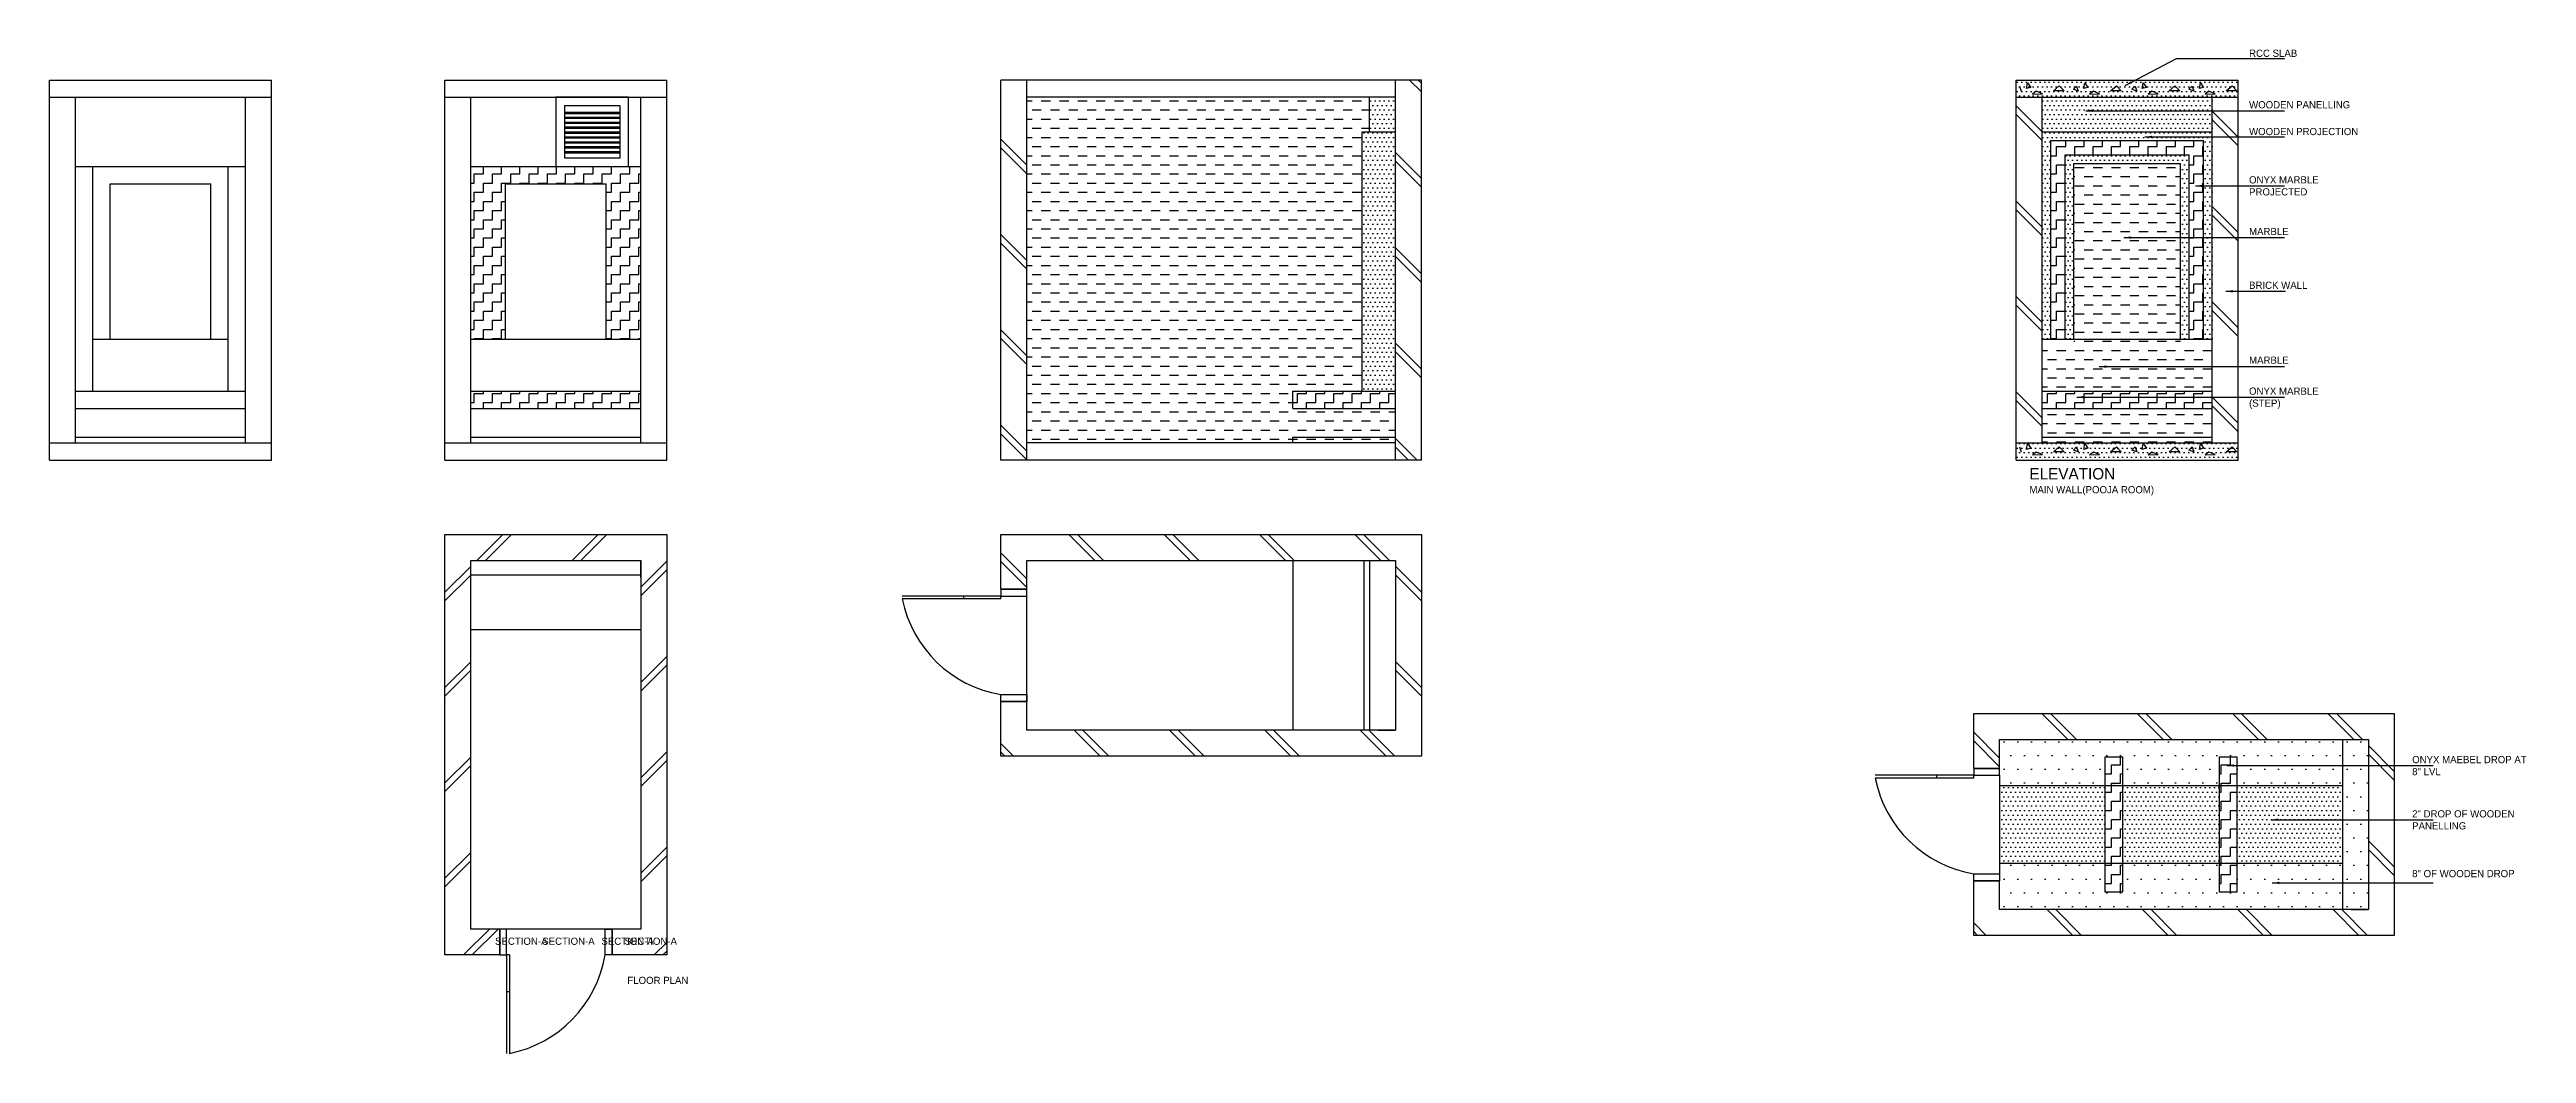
# Model space of a CAD drawing. Header units: millimetres. Extents: x 1176 to 3884, y -586 to 854.
# Drawn here: x 3024 to 3884, y 34 to 383 of the extents above; entities that cross this region are included whole.
import ezdxf

# ---------------------------------------------------------------- set-up
doc = ezdxf.new("R2010")
doc.units = ezdxf.units.MM
doc.dimstyles.new('ISO-25', dxfattribs={"dimtxt": 2.5, "dimasz": 2.5, "dimexe": 1.25, "dimexo": 0.625, "dimtad": 1, "dimlunit": 4, "dimtxsty": 'Standard', "dimcen": 2.5, "dimadec": 0, "dimazin": 0, "dimtfac": 1, "dimtmove": 0, "dimatfit": 3, "dimfxl": 1, "dimarcsym": 0})
pattern_1 = [(0, (0, 0), (3.175, 3.175), [3.175, -3.175]), (90, (3.175, 0), (-3.175, 3.175), [3.175, -3.175])]

msp = doc.modelspace()

# ---------------------------------------------------------------- texts
at = {"attachment_point": 1}
for s, insert, char_height, width in [('RCC SLAB', (3787.912, 382.886), 2.5, 19.78072), ('WOODEN PANELLING', (3787.912, 365.001), 2.5, 39.38255), ('WOODEN PROJECTION', (3787.912, 355.708), 2.5, 44.57255), ('ONYX MARBLE', (3787.912, 338.932), 2.5, 26.87371), ('PROJECTED', (3787.912, 334.767), 2.5, 26.87371), ('MARBLE', (3787.912, 320.989), 2.5, 19.78072), ('BRICK WALL', (3787.912, 302.348), 2.5, 28.35609), ('MARBLE', (3787.912, 276.348), 2.5, 19.78072), ('ONYX MARBLE\\P(STEP)', (3787.912, 265.589), 2.5, 42.64117), ('ELEVATION', (3711.666, 237.63), 3.9662, 31.38148), ('MAIN WALL(POOJA ROOM)', (3711.666, 231.372), 2.5, 49.96347), ('ONYX MAEBEL DROP AT 8" LVL', (3844.52, 137.669), 2.5, 42.91277), ('2" DROP OF WOODEN PANELLING', (3844.52, 118.844), 2.5, 42.91277), ('8" OF WOODEN DROP', (3844.52, 98.094), 2.5, 42.91277), ('SECTION-A', (3179.074, 74.621), 2.5, 22.74073), ('SECTION-A', (3195.447, 74.621), 2.5, 22.74073), ('SECTION-A', (3215.994, 74.621), 2.5, 22.74073), ('SECTION-A', (3224.02, 74.621), 2.5, 22.74073), ('FLOOR PLAN', (3224.991, 61.031), 2.5, 28.27538)]:
    msp.add_mtext(s, dxfattribs=dict(at, insert=insert, char_height=char_height, width=width))

# ---------------------------------------------------------------- hatches: boundary and pattern name
h = msp.add_hatch()
h.set_pattern_fill('JIS_LC_8A', color=256, scale=3, angle=-90, style=0)
h.paths.add_polyline_path([(3363.616, 372.338), (3354.616, 372.338), (3354.616, 240.338), (3363.616, 240.338)])
h.paths.add_polyline_path([(3500.616, 372.338), (3491.616, 372.338), (3491.616, 240.338), (3500.616, 240.338)])
h = msp.add_hatch()
h.set_pattern_fill('DOTS', color=256, style=0)
h.set_pattern_definition([(0, (2368.4038, -912.7267), (0.79375, 1.5875), [0, -1.5875])])
h.paths.add_polyline_path([(3707.077, 372.523), (3707.077, 366.523), (3784.077, 366.523), (3784.077, 372.523)])
h.paths.add_polyline_path([(3784.077, 240.523), (3784.077, 246.523), (3707.077, 246.523), (3707.077, 240.523)])
h = msp.add_hatch()
h.set_pattern_fill('DASH', color=256, style=0)
h.paths.add_polyline_path([(3491.616, 246.338), (3491.616, 248.338), (3456.016, 248.338), (3456.016, 246.338)], flags=17)
h.paths.add_polyline_path([(3482.616, 354.338), (3482.616, 366.338), (3363.616, 366.338), (3363.616, 246.338), (3456.016, 246.338), (3456.016, 248.338), (3491.616, 248.338), (3491.616, 258.338), (3456.016, 258.338), (3456.016, 264.338), (3480.016, 264.338), (3480.016, 354.338)])
h = msp.add_hatch()
h.set_pattern_fill('DOTS', color=256, style=0)
h.paths.add_polyline_path([(3491.616, 354.338), (3480.016, 354.338), (3480.016, 264.338), (3491.616, 264.338)])
h.paths.add_polyline_path([(3491.616, 366.338), (3491.016, 366.338), (3491.016, 354.338), (3491.616, 354.338)])
h = msp.add_hatch()
h.set_pattern_fill('DOTS', color=256, style=0)
h.paths.add_polyline_path([(3482.616, 354.338), (3491.616, 354.338), (3491.616, 366.338), (3482.616, 366.338)])
h = msp.add_hatch()
h.set_pattern_fill('JIS_LC_8A', color=256, scale=3, angle=-90, style=0)
h.paths.add_polyline_path([(3707.077, 246.338), (3716.077, 246.338), (3716.077, 366.338), (3707.077, 366.338)])
h.paths.add_polyline_path([(3784.077, 366.338), (3775.077, 366.338), (3775.077, 246.338), (3784.077, 246.338)])
h = msp.add_hatch()
h.set_pattern_fill('DOTS', color=256, style=0)
h.paths.add_polyline_path([(3719.077, 351.338), (3772.077, 351.338), (3772.077, 282.338), (3775.077, 282.338), (3775.077, 354.338), (3716.077, 354.338), (3716.077, 282.338), (3719.077, 282.338)])
h.paths.add_polyline_path([(3767.077, 346.338), (3724.077, 346.338), (3724.077, 282.338), (3727.077, 282.338), (3727.077, 343.338), (3764.077, 343.338), (3764.077, 282.338), (3767.077, 282.338)], flags=17)
h.paths.add_polyline_path([(3775.077, 366.338), (3716.077, 366.338), (3716.077, 354.338), (3775.077, 354.338)])
h = msp.add_hatch()
h.set_pattern_fill('ZIGZAG', color=256, style=0)
h.set_pattern_definition(pattern_1)
h.paths.add_polyline_path([(3719.077, 351.338), (3719.077, 282.338), (3724.077, 282.338), (3724.077, 346.338), (3767.077, 346.338), (3767.077, 282.338), (3772.077, 282.338), (3772.077, 351.338)])
h.paths.add_polyline_path([(3716.077, 264.338), (3716.077, 258.338), (3775.077, 258.338), (3775.077, 264.338)])
h = msp.add_hatch()
h.set_pattern_fill('ZIGZAG', color=256, style=0)
h.set_pattern_definition(pattern_1)
h.paths.add_polyline_path([(3170.677, 264.338), (3170.677, 258.338), (3229.677, 258.338), (3229.677, 264.338)])
h.paths.add_polyline_path([(3229.677, 342.338), (3170.677, 342.338), (3170.677, 282.338), (3182.677, 282.338), (3182.677, 336.338), (3217.677, 336.338), (3217.677, 282.338), (3229.677, 282.338)])
h = msp.add_hatch()
h.set_pattern_fill('DASH', color=256, style=0)
h.set_pattern_definition([(0, (0, -0.9275), (3.175, 3.175), [3.175, -3.175])])
h.paths.add_polyline_path([(3764.077, 342.41), (3727.077, 342.41), (3727.077, 281.41), (3764.077, 281.41)])
h.paths.add_polyline_path([(3775.077, 281.41), (3716.077, 281.41), (3716.077, 263.41), (3775.077, 263.41)])
h.paths.add_polyline_path([(3775.077, 257.41), (3716.077, 257.41), (3716.077, 247.41), (3775.077, 247.41)])
h.paths.add_polyline_path([(3775.077, 247.41), (3716.077, 247.41), (3716.077, 245.41), (3775.077, 245.41)])
h = msp.add_hatch()
h.set_pattern_fill('ZIGZAG', color=256, style=0)
h.set_pattern_definition(pattern_1)
h.paths.add_polyline_path([(3491.616, 258.338), (3491.616, 264.338), (3456.016, 264.338), (3456.016, 258.338)])
h = msp.add_hatch()
h.set_pattern_fill('JIS_LC_8A', color=256, scale=3, style=0)
h.set_pattern_definition([(45, (1823.004, -912.523), (-16.5463, 16.5463), []), (45, (1826.004, -912.523), (-16.5463, 16.5463), [])])
h.paths.add_polyline_path([(3229.677, 205.595), (3229.677, 77.595), (3219.677, 77.595), (3219.677, 68.595), (3238.677, 68.595), (3238.677, 214.595), (3161.677, 214.595), (3161.677, 68.595), (3180.677, 68.595), (3180.677, 77.595), (3170.677, 77.595), (3170.677, 205.595)])
h = msp.add_hatch()
h.set_pattern_fill('JIS_LC_8A', color=256, scale=3, angle=-90, style=0)
h.set_pattern_definition([(315, (2373.499, 1553.268), (16.5463, 16.5463), []), (315, (2373.499, 1550.268), (16.5463, 16.5463), [])])
h.paths.add_polyline_path([(3491.616, 146.595), (3363.616, 146.595), (3363.616, 156.595), (3354.616, 156.595), (3354.616, 137.595), (3500.616, 137.595), (3500.616, 214.595), (3354.616, 214.595), (3354.616, 195.595), (3363.616, 195.595), (3363.616, 205.595), (3491.616, 205.595)])
h = msp.add_hatch()
h.set_pattern_fill('JIS_LC_8A', color=256, scale=3, angle=-90, style=0)
h.set_pattern_definition([(315, (2711.199, 1491.06), (16.5463, 16.5463), []), (315, (2711.199, 1488.06), (16.5463, 16.5463), [])])
h.paths.add_polyline_path([(3829.316, 84.387), (3701.316, 84.387), (3701.316, 94.387), (3692.316, 94.387), (3692.316, 75.387), (3838.316, 75.387), (3838.316, 152.387), (3692.316, 152.387), (3692.316, 133.387), (3701.316, 133.387), (3701.316, 143.387), (3829.316, 143.387)])
h = msp.add_hatch()
h.set_pattern_fill('DOTS', color=256, scale=3, style=0)
h.set_pattern_definition([(0, (0, -62.2077), (2.38125, 4.7625), [0, -4.7625])])
h.paths.add_polyline_path([(3701.316, 143.387), (3701.316, 133.387), (3701.316, 130.984), (3701.316, 127.387), (3737.983, 127.387), (3737.983, 137.387), (3743.983, 137.387), (3743.983, 127.387), (3777.65, 127.387), (3777.65, 137.387), (3783.65, 137.387), (3783.65, 127.387), (3820.316, 127.387), (3820.316, 143.387)])
h.paths.add_polyline_path([(3820.316, 84.387), (3820.316, 100.387), (3783.65, 100.387), (3783.65, 90.387), (3777.65, 90.387), (3777.65, 100.387), (3743.983, 100.387), (3743.983, 90.387), (3737.983, 90.387), (3737.983, 100.387), (3701.316, 100.387), (3701.316, 96.79), (3701.316, 94.387), (3701.316, 84.387)])
h.paths.add_polyline_path([(3820.316, 84.387), (3829.316, 84.387), (3829.316, 143.387), (3820.316, 143.387)])
h = msp.add_hatch()
h.set_pattern_fill('ZIGZAG', color=256, style=0)
h.set_pattern_definition([(0, (0, -62.2077), (3.175, 3.175), [3.175, -3.175]), (90, (3.175, -62.2077), (-3.175, 3.175), [3.175, -3.175])])
h.paths.add_polyline_path([(3737.983, 100.387), (3743.983, 100.387), (3743.983, 127.387), (3737.983, 127.387)])
h.paths.add_polyline_path([(3743.983, 137.387), (3737.983, 137.387), (3737.983, 127.387), (3743.983, 127.387)])
h.paths.add_polyline_path([(3743.983, 100.387), (3737.983, 100.387), (3737.983, 90.387), (3743.983, 90.387)])
h.paths.add_polyline_path([(3777.65, 90.387), (3783.65, 90.387), (3783.65, 100.387), (3777.65, 100.387)])
h.paths.add_polyline_path([(3783.65, 127.387), (3777.65, 127.387), (3777.65, 100.387), (3783.65, 100.387)])
h.paths.add_polyline_path([(3783.65, 127.387), (3783.65, 137.387), (3777.65, 137.387), (3777.65, 127.387)])
h = msp.add_hatch()
h.set_pattern_fill('DOTS', color=256, style=0)
h.set_pattern_definition([(0, (0, -62.2077), (0.79375, 1.5875), [0, -1.5875])])
h.paths.add_polyline_path([(3783.65, 127.387), (3783.65, 100.387), (3820.316, 100.387), (3820.316, 127.387)])
h.paths.add_polyline_path([(3743.983, 127.387), (3743.983, 100.387), (3777.65, 100.387), (3777.65, 127.387)])
h.paths.add_polyline_path([(3737.983, 100.387), (3737.983, 127.387), (3701.316, 127.387), (3701.316, 100.387)])

# ---------------------------------------------------------------- linework, layer by layer
for p, q in [((3024.427, 240.338), (3024.427, 372.338)), ((3024.427, 372.338), (3101.427, 372.338)), ((3101.427, 240.338), (3101.427, 372.338)), ((3161.677, 240.338), (3161.677, 372.338)), ((3161.677, 372.338), (3238.677, 372.338)), ((3238.677, 240.338), (3238.677, 372.338)), ((3354.616, 240.338), (3354.616, 372.338)), ((3500.616, 372.338), (3354.616, 372.338)), ((3363.616, 240.338), (3363.616, 372.338)), ((3491.616, 240.338), (3491.616, 372.338)), ((3500.616, 240.338), (3500.616, 372.338)), ((3707.077, 240.338), (3707.077, 372.338)), ((3707.077, 372.338), (3784.077, 372.338)), ((3708.204, 370.237), (3708.784, 368.517)), ((3710.706, 369.415), (3711.051, 371.409)), ((3712.111, 369.797), (3710.706, 369.415)), ((3711.051, 371.409), (3712.111, 369.797)), ((3719.977, 368.589), (3722.035, 370.273)), ((3722.035, 370.273), (3723.721, 368.564)), ((3726.927, 369.181), (3728.054, 370.237)), ((3728.054, 370.237), (3728.634, 368.517)), ((3730.556, 369.415), (3730.901, 371.409)), ((3731.961, 369.797), (3730.556, 369.415)), ((3730.901, 371.409), (3731.961, 369.797)), ((3739.827, 368.589), (3741.885, 370.273)), ((3741.885, 370.273), (3743.571, 368.564)), ((3747.231, 369.181), (3748.358, 370.237)), ((3748.358, 370.237), (3748.938, 368.517)), ((3750.861, 369.415), (3751.206, 371.409)), ((3752.266, 369.797), (3750.861, 369.415)), ((3751.206, 371.409), (3752.266, 369.797)), ((3760.131, 368.589), (3762.189, 370.273)), ((3762.189, 370.273), (3763.875, 368.564)), ((3767.047, 369.181), (3768.173, 370.237)), ((3768.173, 370.237), (3768.754, 368.517)), ((3770.676, 369.415), (3771.021, 371.409)), ((3772.081, 369.797), (3770.676, 369.415)), ((3771.021, 371.409), (3772.081, 369.797)), ((3779.946, 368.589), (3782.005, 370.273)), ((3782.005, 370.273), (3783.691, 368.564)), ((3784.077, 240.338), (3784.077, 372.338)), ((3024.427, 366.338), (3101.427, 366.338)), ((3033.427, 246.338), (3033.427, 366.338)), ((3033.427, 246.338), (3033.427, 366.338)), ((3092.427, 246.338), (3092.427, 366.338)), ((3161.677, 366.338), (3238.677, 366.338)), ((3170.677, 246.338), (3170.677, 366.338)), ((3170.677, 246.338), (3170.677, 366.338)), ((3203.177, 361.164), (3222.443, 361.164)), ((3229.677, 246.338), (3229.677, 366.338)), ((3491.616, 366.338), (3363.616, 366.338)), ((3482.616, 354.338), (3482.616, 366.338)), ((3707.077, 366.338), (3784.077, 366.338)), ((3714.025, 368.428), (3712.706, 367.483)), ((3712.706, 367.483), (3716.18, 367.576)), ((3716.18, 367.576), (3714.025, 368.428)), ((3716.077, 246.338), (3716.077, 366.338)), ((3716.077, 246.338), (3716.077, 366.338)), ((3723.721, 368.564), (3719.977, 368.589)), ((3728.634, 368.517), (3726.927, 369.181)), ((3733.874, 368.428), (3732.556, 367.483)), ((3732.556, 367.483), (3736.03, 367.576)), ((3736.03, 367.576), (3733.874, 368.428)), ((3743.571, 368.564), (3739.827, 368.589)), ((3748.938, 368.517), (3747.231, 369.181)), ((3754.179, 368.428), (3752.861, 367.483)), ((3752.861, 367.483), (3756.335, 367.576)), ((3756.335, 367.576), (3754.179, 368.428)), ((3763.875, 368.564), (3760.131, 368.589)), ((3768.754, 368.517), (3767.047, 369.181)), ((3773.994, 368.428), (3772.676, 367.483)), ((3772.676, 367.483), (3776.15, 367.576)), ((3776.15, 367.576), (3773.994, 368.428)), ((3775.077, 246.338), (3775.077, 366.338)), ((3783.691, 368.564), (3779.946, 368.589)), ((3203.177, 360.764), (3222.443, 360.764)), ((3203.177, 359.458), (3222.443, 359.458)), ((3203.177, 359.458), (3222.443, 359.458)), ((3203.177, 359.058), (3222.443, 359.058)), ((3203.177, 359.058), (3222.443, 359.058)), ((3203.177, 357.751), (3222.443, 357.751)), ((3203.177, 357.751), (3222.443, 357.751)), ((3203.177, 357.351), (3222.443, 357.351)), ((3203.177, 357.351), (3222.443, 357.351)), ((3203.177, 356.045), (3222.443, 356.045)), ((3203.177, 356.045), (3222.443, 356.045)), ((3203.177, 355.645), (3222.443, 355.645)), ((3203.177, 354.338), (3222.443, 354.338)), ((3203.177, 354.338), (3222.443, 354.338)), ((3203.177, 353.938), (3222.443, 353.938)), ((3203.177, 353.938), (3222.443, 353.938)), ((3203.177, 352.631), (3222.443, 352.631)), ((3203.177, 352.631), (3222.443, 352.631)), ((3480.016, 354.338), (3491.616, 354.338)), ((3480.016, 264.338), (3480.016, 354.338)), ((3716.077, 354.338), (3775.077, 354.338)), ((3203.177, 352.231), (3222.443, 352.231)), ((3203.177, 352.231), (3222.443, 352.231)), ((3203.177, 350.925), (3222.443, 350.925)), ((3203.177, 350.925), (3222.443, 350.925)), ((3203.177, 350.525), (3222.443, 350.525)), ((3203.177, 350.525), (3222.443, 350.525)), ((3203.177, 349.218), (3222.443, 349.218)), ((3203.177, 349.218), (3222.443, 349.218)), ((3203.177, 348.818), (3222.443, 348.818)), ((3203.177, 348.818), (3222.443, 348.818)), ((3203.177, 347.512), (3222.443, 347.512)), ((3203.177, 347.112), (3222.443, 347.112)), ((3719.077, 351.338), (3772.077, 351.338)), ((3719.077, 282.338), (3719.077, 351.338)), ((3724.077, 282.338), (3724.077, 346.338)), ((3724.077, 346.338), (3767.077, 346.338)), ((3767.077, 282.338), (3767.077, 346.338)), ((3772.077, 282.338), (3772.077, 351.338)), ((3033.427, 342.338), (3092.427, 342.338)), ((3039.427, 264.338), (3039.427, 342.338)), ((3045.427, 282.338), (3045.427, 336.338)), ((3045.427, 336.338), (3080.427, 336.338)), ((3080.427, 282.338), (3080.427, 336.338)), ((3086.427, 264.338), (3086.427, 342.338)), ((3170.677, 342.338), (3229.677, 342.338)), ((3182.677, 282.338), (3182.677, 336.338)), ((3182.677, 336.338), (3217.677, 336.338)), ((3217.677, 282.338), (3217.677, 336.338)), ((3727.077, 343.338), (3764.077, 343.338)), ((3727.077, 282.338), (3727.077, 343.338)), ((3764.077, 282.338), (3764.077, 343.338)), ((3039.427, 282.338), (3086.427, 282.338)), ((3170.677, 282.338), (3229.677, 282.338)), ((3716.077, 282.338), (3775.077, 282.338)), ((3033.427, 264.338), (3092.427, 264.338)), ((3033.427, 258.338), (3092.427, 258.338)), ((3170.677, 264.338), (3229.677, 264.338)), ((3170.677, 258.338), (3229.677, 258.338)), ((3456.016, 264.338), (3491.616, 264.338)), ((3456.016, 258.338), (3456.016, 264.338)), ((3456.016, 258.338), (3491.616, 258.338)), ((3716.077, 264.338), (3775.077, 264.338)), ((3716.077, 258.338), (3775.077, 258.338)), ((3024.427, 246.338), (3101.427, 246.338)), ((3033.427, 248.338), (3092.427, 248.338)), ((3161.677, 246.338), (3238.677, 246.338)), ((3170.677, 248.338), (3229.677, 248.338)), ((3491.616, 246.338), (3363.616, 246.338)), ((3456.016, 246.338), (3456.016, 248.338)), ((3456.016, 248.338), (3491.616, 248.338)), ((3707.077, 246.338), (3784.077, 246.338)), ((3708.204, 244.948), (3708.784, 243.228)), ((3710.706, 244.126), (3711.051, 246.12)), ((3712.111, 244.508), (3710.706, 244.126)), ((3711.051, 246.12), (3712.111, 244.508)), ((3714.025, 243.139), (3712.706, 242.194)), ((3712.706, 242.194), (3716.18, 242.287)), ((3716.18, 242.287), (3714.025, 243.139)), ((3716.077, 248.338), (3775.077, 248.338)), ((3719.977, 243.3), (3722.035, 244.984)), ((3723.721, 243.275), (3719.977, 243.3)), ((3722.035, 244.984), (3723.721, 243.275)), ((3726.927, 243.892), (3728.054, 244.948)), ((3728.634, 243.228), (3726.927, 243.892)), ((3728.054, 244.948), (3728.634, 243.228)), ((3730.556, 244.126), (3730.901, 246.12)), ((3731.961, 244.508), (3730.556, 244.126)), ((3730.901, 246.12), (3731.961, 244.508)), ((3733.874, 243.139), (3732.556, 242.194)), ((3732.556, 242.194), (3736.03, 242.287)), ((3736.03, 242.287), (3733.874, 243.139)), ((3739.827, 243.3), (3741.885, 244.984)), ((3743.571, 243.275), (3739.827, 243.3)), ((3741.885, 244.984), (3743.571, 243.275)), ((3747.231, 243.892), (3748.358, 244.948)), ((3748.938, 243.228), (3747.231, 243.892)), ((3748.358, 244.948), (3748.938, 243.228)), ((3750.861, 244.126), (3751.206, 246.12)), ((3752.266, 244.508), (3750.861, 244.126)), ((3751.206, 246.12), (3752.266, 244.508)), ((3754.179, 243.139), (3752.861, 242.194)), ((3752.861, 242.194), (3756.335, 242.287)), ((3756.335, 242.287), (3754.179, 243.139)), ((3760.131, 243.3), (3762.189, 244.984)), ((3763.875, 243.275), (3760.131, 243.3)), ((3762.189, 244.984), (3763.875, 243.275)), ((3767.047, 243.892), (3768.173, 244.948)), ((3768.754, 243.228), (3767.047, 243.892)), ((3768.173, 244.948), (3768.754, 243.228)), ((3770.676, 244.126), (3771.021, 246.12)), ((3772.081, 244.508), (3770.676, 244.126)), ((3771.021, 246.12), (3772.081, 244.508)), ((3773.994, 243.139), (3772.676, 242.194)), ((3772.676, 242.194), (3776.15, 242.287)), ((3776.15, 242.287), (3773.994, 243.139)), ((3779.946, 243.3), (3782.005, 244.984)), ((3783.691, 243.275), (3779.946, 243.3)), ((3782.005, 244.984), (3783.691, 243.275)), ((3024.427, 240.338), (3101.427, 240.338)), ((3161.677, 240.338), (3238.677, 240.338)), ((3500.616, 240.338), (3354.616, 240.338)), ((3707.077, 240.338), (3784.077, 240.338)), ((3170.677, 77.595), (3170.677, 205.595)), ((3170.677, 205.595), (3229.677, 205.595)), ((3170.677, 205.595), (3229.677, 205.595)), ((3170.677, 200.595), (3229.677, 200.595)), ((3229.677, 205.595), (3229.677, 77.595)), ((3229.677, 199.595), (3229.677, 205.595)), ((3363.616, 195.595), (3363.616, 205.595)), ((3363.616, 205.595), (3491.616, 205.595)), ((3456.016, 205.595), (3456.016, 146.595)), ((3480.616, 205.595), (3480.616, 146.595)), ((3482.616, 205.595), (3482.616, 146.595)), ((3491.616, 205.595), (3491.616, 146.595)), ((3491.616, 205.595), (3491.616, 146.595)), ((3354.616, 193.191), (3320.423, 193.191)), ((3354.616, 192.191), (3320.423, 192.191)), ((3341.824, 192.191), (3341.824, 193.191)), ((3354.616, 195.595), (3363.616, 195.595)), ((3354.616, 192.191), (3354.616, 193.191)), ((3170.677, 181.595), (3229.677, 181.595)), ((3354.616, 156.595), (3363.616, 156.595)), ((3363.616, 146.595), (3363.616, 156.595)), ((3491.616, 146.595), (3363.616, 146.595)), ((3485.616, 146.595), (3491.616, 146.595)), ((3701.316, 133.387), (3701.316, 143.387)), ((3701.316, 143.387), (3829.316, 143.387)), ((3820.316, 143.387), (3820.316, 84.387)), ((3829.316, 143.387), (3829.316, 84.387)), ((3829.316, 143.387), (3829.316, 84.387)), ((3692.316, 130.984), (3658.123, 130.984)), ((3692.316, 129.984), (3658.123, 129.984)), ((3679.524, 129.984), (3679.524, 130.984)), ((3692.316, 133.387), (3701.316, 133.387)), ((3692.316, 129.984), (3692.316, 130.984)), ((3701.316, 130.984), (3701.316, 96.79)), ((3701.316, 127.387), (3820.316, 127.387)), ((3820.316, 100.387), (3701.316, 100.387)), ((3692.316, 94.387), (3701.316, 94.387)), ((3701.316, 84.387), (3701.316, 94.387)), ((3180.677, 77.595), (3170.677, 77.595)), ((3180.677, 68.595), (3180.677, 77.595)), ((3229.677, 77.595), (3219.677, 77.595)), ((3219.677, 68.595), (3219.677, 77.595)), ((3829.316, 84.387), (3701.316, 84.387)), ((3823.316, 84.387), (3829.316, 84.387)), ((3183.08, 68.595), (3183.08, 34.401)), ((3184.08, 68.595), (3183.08, 68.595)), ((3184.08, 68.595), (3184.08, 34.401)), ((3184.08, 55.802), (3183.08, 55.802))]:
    msp.add_line(p, q)
for points in [[(3225.443, 366.338), (3200.177, 366.338), (3200.177, 342.338), (3225.443, 342.338)], [(3222.443, 363.338), (3203.177, 363.338), (3203.177, 345.338), (3222.443, 345.338)], [(3170.677, 205.595), (3229.677, 205.595), (3229.677, 77.595), (3170.677, 77.595)], [(3491.616, 205.595), (3491.616, 146.595), (3363.616, 146.595), (3363.616, 205.595)], [(3354.616, 195.595), (3354.616, 193.191), (3363.616, 193.191), (3363.616, 195.595)], [(3354.616, 156.595), (3354.616, 158.998), (3363.616, 158.998), (3363.616, 156.595)], [(3692.316, 133.387), (3692.316, 130.984), (3701.316, 130.984), (3701.316, 133.387)], [(3737.983, 137.387), (3743.983, 137.387), (3743.983, 90.387), (3737.983, 90.387)], [(3777.65, 137.387), (3783.65, 137.387), (3783.65, 90.387), (3777.65, 90.387)], [(3692.316, 94.387), (3692.316, 96.79), (3701.316, 96.79), (3701.316, 94.387)], [(3180.677, 68.595), (3183.08, 68.595), (3183.08, 77.595), (3180.677, 77.595)], [(3219.677, 68.595), (3217.274, 68.595), (3217.274, 77.595), (3219.677, 77.595)]]:
    msp.add_lwpolyline(points, close=True)
for points in [[(3180.677, 68.595), (3161.677, 68.595), (3161.677, 214.595), (3238.677, 214.595), (3238.677, 68.595), (3219.677, 68.595)], [(3354.616, 195.595), (3354.616, 214.595), (3500.616, 214.595), (3500.616, 137.595), (3354.616, 137.595), (3354.616, 156.595)], [(3692.316, 133.387), (3692.316, 152.387), (3838.316, 152.387), (3838.316, 75.387), (3692.316, 75.387), (3692.316, 94.387)]]:
    msp.add_lwpolyline(points)
for centre, start, end in [((3361.599, 200.399), 191.273722, 260.426651), ((3699.299, 138.192), 191.273722, 260.426651), ((3175.872, 75.577), 281.273722, 350.426651)]:
    msp.add_arc(centre, 41.986, start, end)
for p in [(3740.983, 127.387), (3740.983, 127.387), (3780.65, 127.387), (3780.65, 127.387)]:
    msp.add_point(p)

msp.set_redraw_order([(e.dxf.handle, doc.entitydb.next_handle()) for e in msp.query("TEXT MTEXT ATTDEF DIMENSION ARC_DIMENSION")])  # texts and dimensions are drawn at this point

# ---------------------------------------------------------------- leaders
for points in [[(3744.89, 370.426), (3762.696, 379.85), (3800.251, 379.85)], [(3731.238, 361.692), (3800.251, 361.692)], [(3751.733, 352.595), (3800.251, 352.595)], [(3769.266, 335.586), (3800.251, 335.586)], [(3744.426, 317.637), (3800.251, 317.637)], [(3779.8, 298.997), (3800.539, 298.997)], [(3735.867, 272.838), (3800.251, 272.838)], [(3728.077, 262.236), (3800.251, 262.236)], [(3780.184, 134.36), (3851.766, 134.36)], [(3795.567, 115.553), (3851.766, 115.553)], [(3795.95, 93.618), (3851.766, 93.618)]]:
    msp.add_leader(points, dimstyle='ISO-25', override={"dimgap": 0.625, "dimtad": 0})

doc.saveas('drawing.dxf')
